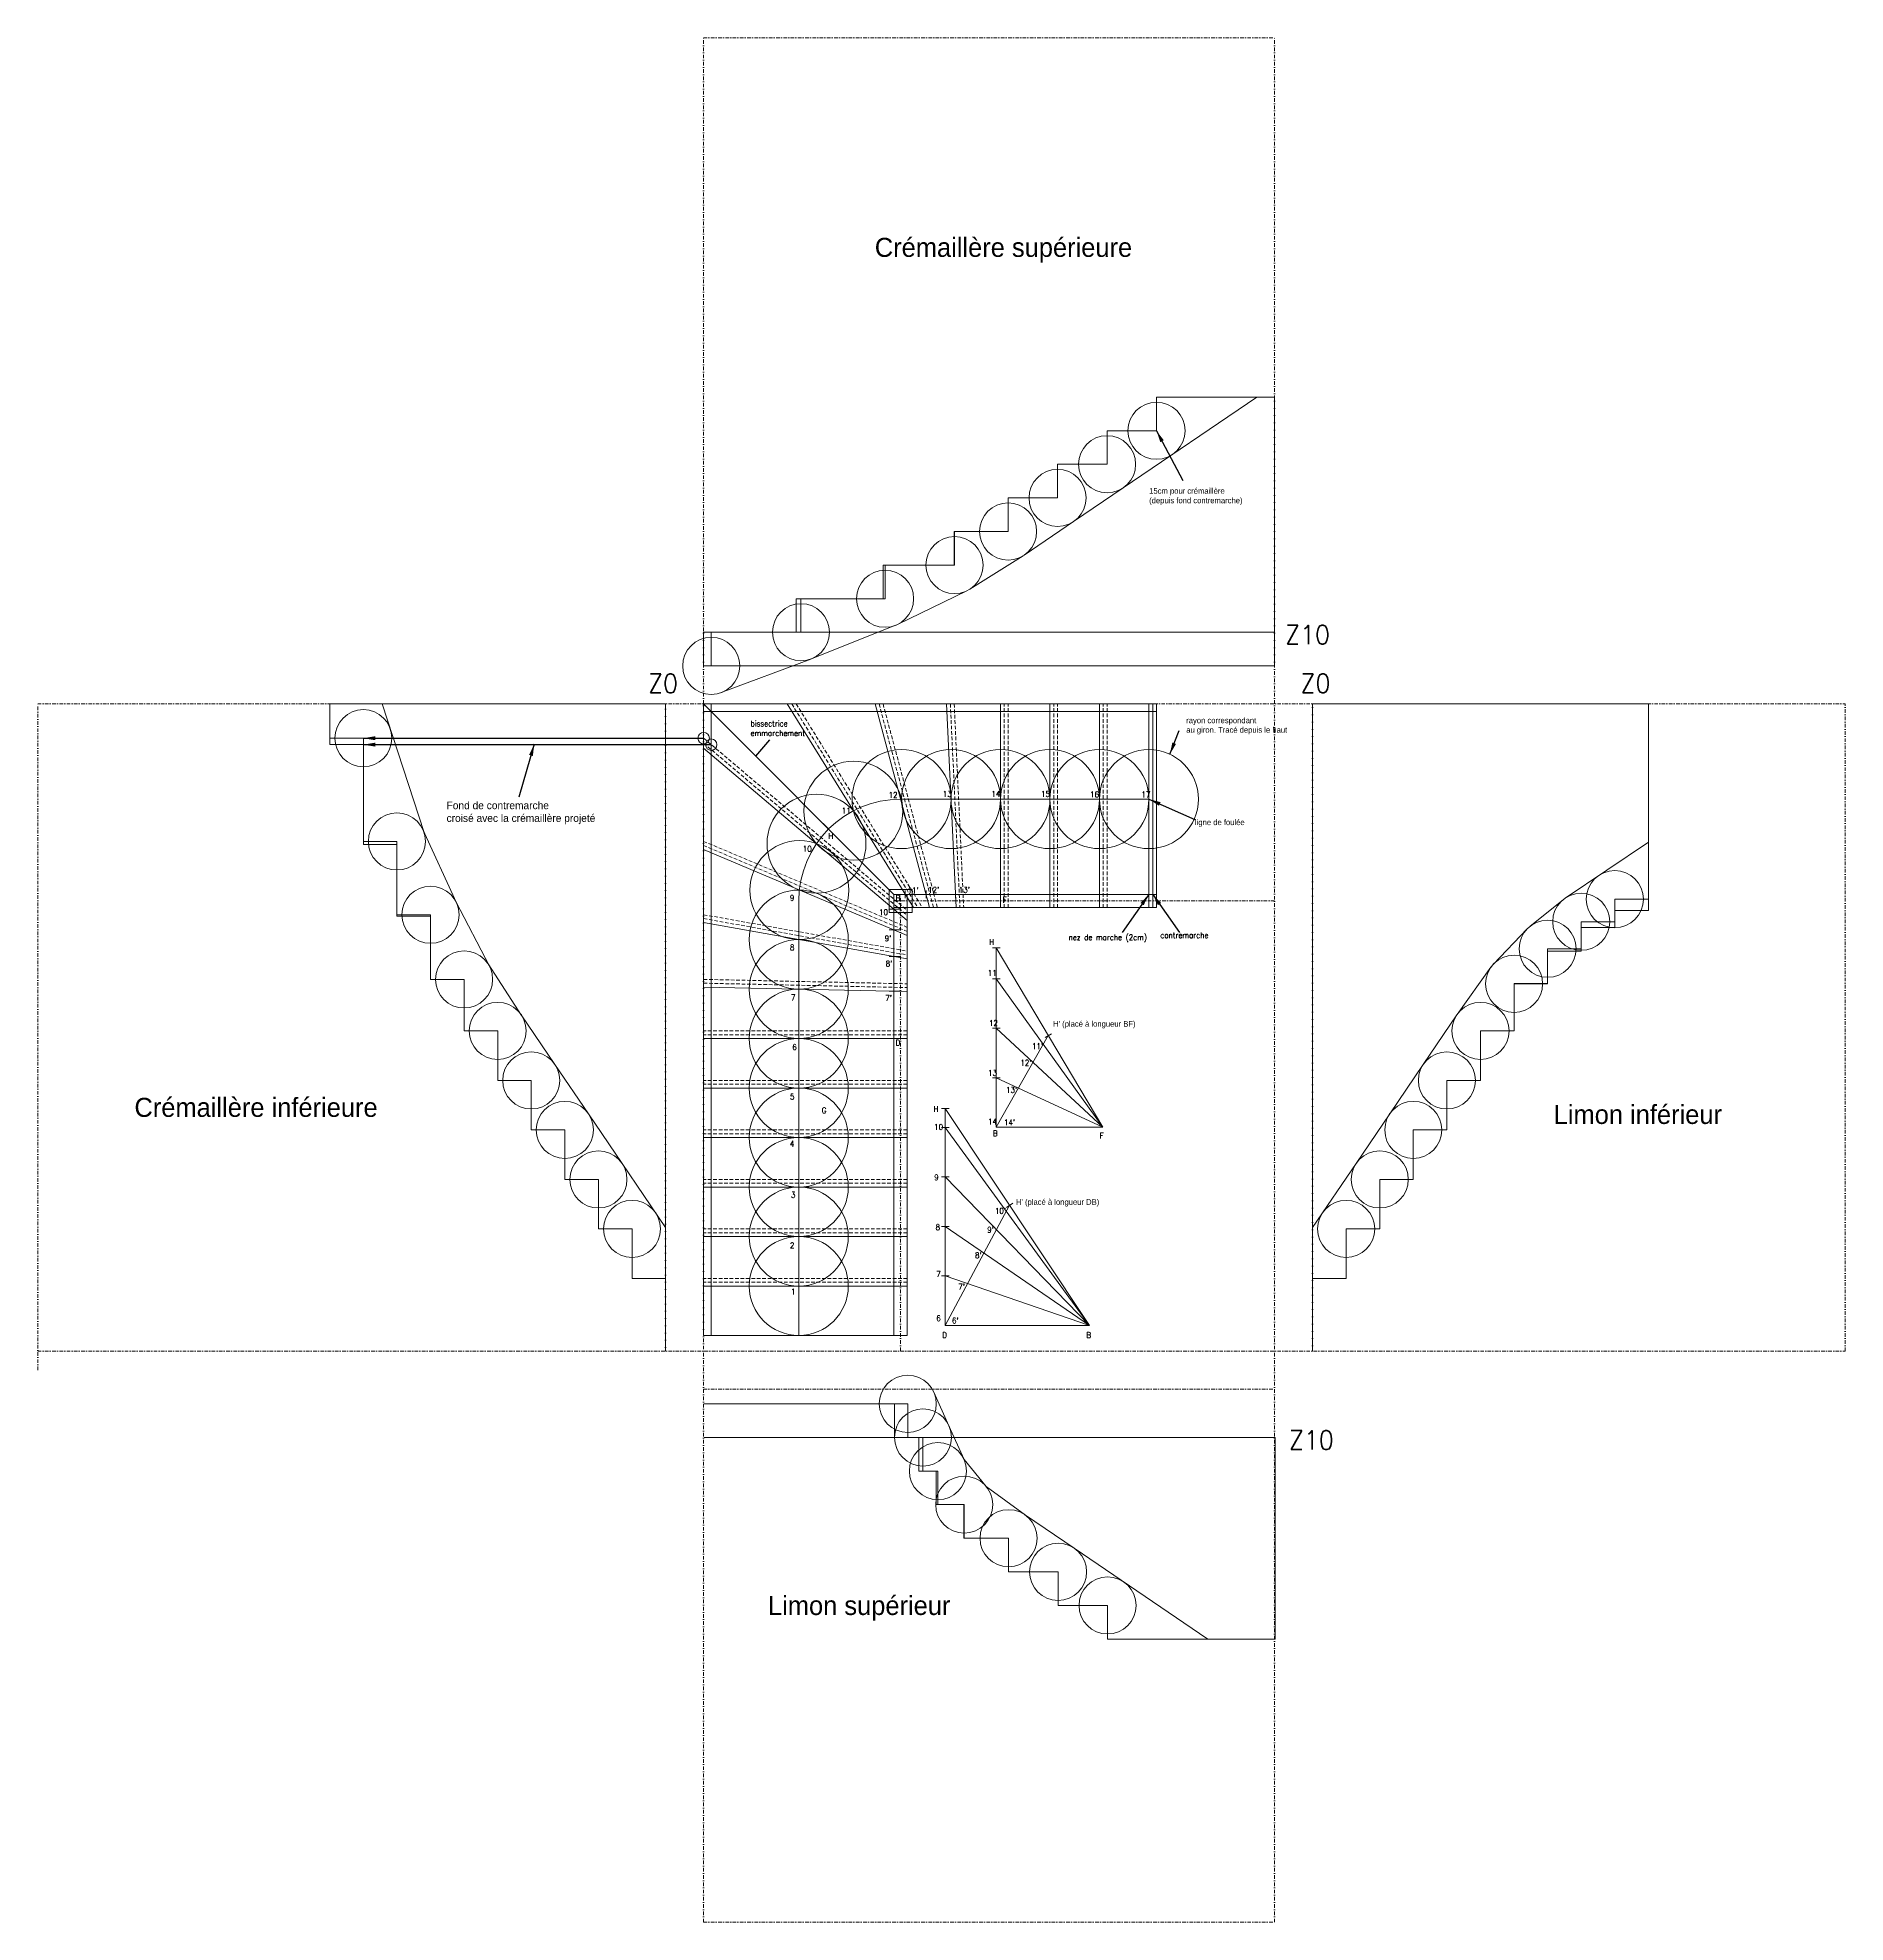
# Model space of a CAD drawing. Header units: millimetres. Extents: x 0 to 950, y -290 to 700.
import ezdxf

# ---------------------------------------------------------------- set-up
doc = ezdxf.new("R2010")
doc.units = ezdxf.units.MM
doc.linetypes.add('DASHDOTTINY', pattern=[3.81, 1.905, -0.9025, 0.1, -0.9025])
doc.linetypes.add('DASHEDTINY', pattern=[2.8575, 1.905, -0.9525])
doc.layers.get('0').update_dxf_attribs({"linetype": 'DASHDOTTINY', "lineweight": 0, "true_color": 0xffffff})
for name, color, linetype, lineweight, true_color in [('0_ligne_foulée_construction', 7, 'Continuous', 0, 0xffffff), ('0_vues', 7, 'Continuous', 0, 0xffffff), ('contremarches', 7, 'DASHEDTINY', 0, 0xffffff)]:
    doc.layers.add(name, color=color, linetype=linetype, lineweight=lineweight, true_color=true_color)
doc.styles.get("Standard").update_dxf_attribs({"font": ''})
doc.styles.add('textstyle0', font='')
doc.styles.add('textstyle1', font='')
doc.styles.add('textstyle10', font='txt')
doc.styles.add('textstyle11', font='')
doc.styles.add('textstyle12', font='')
doc.styles.add('textstyle13', font='')
doc.styles.add('textstyle14', font='')
doc.styles.add('textstyle15', font='')
doc.styles.add('textstyle16', font='')
doc.styles.add('textstyle17', font='')
doc.styles.add('textstyle18', font='')
doc.styles.add('textstyle19', font='')
doc.styles.add('textstyle2', font='')
doc.styles.add('textstyle20', font='')
doc.styles.add('textstyle21', font='')
doc.styles.add('textstyle22', font='')
doc.styles.add('textstyle23', font='')
doc.styles.add('textstyle24', font='')
doc.styles.add('textstyle25', font='')
doc.styles.add('textstyle26', font='')
doc.styles.add('textstyle27', font='')
doc.styles.add('textstyle28', font='')
doc.styles.add('textstyle29', font='')
doc.styles.add('textstyle3', font='')
doc.styles.add('textstyle30', font='')
doc.styles.add('textstyle31', font='')
doc.styles.add('textstyle32', font='')
doc.styles.add('textstyle33', font='')
doc.styles.add('textstyle34', font='')
doc.styles.add('textstyle35', font='')
doc.styles.add('textstyle36', font='')
doc.styles.add('textstyle37', font='')
doc.styles.add('textstyle38', font='')
doc.styles.add('textstyle39', font='')
doc.styles.add('textstyle4', font='txt')
doc.styles.add('textstyle40', font='')
doc.styles.add('textstyle41', font='')
doc.styles.add('textstyle42', font='')
doc.styles.add('textstyle43', font='')
doc.styles.add('textstyle44', font='')
doc.styles.add('textstyle45', font='')
doc.styles.add('textstyle46', font='')
doc.styles.add('textstyle47', font='')
doc.styles.add('textstyle48', font='txt')
doc.styles.add('textstyle49', font='')
doc.styles.add('textstyle5', font='')
doc.styles.add('textstyle50', font='txt')
doc.styles.add('textstyle51', font='')
doc.styles.add('textstyle52', font='')
doc.styles.add('textstyle53', font='txt')
doc.styles.add('textstyle54', font='txt')
doc.styles.add('textstyle55', font='')
doc.styles.add('textstyle56', font='txt')
doc.styles.add('textstyle57', font='txt')
doc.styles.add('textstyle58', font='')
doc.styles.add('textstyle59', font='')
doc.styles.add('textstyle6', font='')
doc.styles.add('textstyle60', font='')
doc.styles.add('textstyle61', font='')
doc.styles.add('textstyle62', font='')
doc.styles.add('textstyle63', font='')
doc.styles.add('textstyle64', font='')
doc.styles.add('textstyle65', font='')
doc.styles.add('textstyle66', font='')
doc.styles.add('textstyle67', font='txt')
doc.styles.add('textstyle68', font='txt')
doc.styles.add('textstyle69', font='')
doc.styles.add('textstyle7', font='')
doc.styles.add('textstyle8', font='')
doc.styles.add('textstyle9', font='')
doc.styles.get('Standard').set_extended_font_data('txt')
doc.styles.get('textstyle0').set_extended_font_data('standard')
doc.styles.get('textstyle1').set_extended_font_data('standard')
doc.styles.get('textstyle11').set_extended_font_data('standard')
doc.styles.get('textstyle12').set_extended_font_data('standard')
doc.styles.get('textstyle13').set_extended_font_data('standard')
doc.styles.get('textstyle14').set_extended_font_data('standard')
doc.styles.get('textstyle15').set_extended_font_data('standard')
doc.styles.get('textstyle16').set_extended_font_data('standard')
doc.styles.get('textstyle17').set_extended_font_data('standard')
doc.styles.get('textstyle18').set_extended_font_data('standard')
doc.styles.get('textstyle19').set_extended_font_data('STANDARD')
doc.styles.get('textstyle2').set_extended_font_data('standard')
doc.styles.get('textstyle20').set_extended_font_data('STANDARD')
doc.styles.get('textstyle21').set_extended_font_data('STANDARD')
doc.styles.get('textstyle22').set_extended_font_data('STANDARD')
doc.styles.get('textstyle23').set_extended_font_data('standard')
doc.styles.get('textstyle24').set_extended_font_data('standard')
doc.styles.get('textstyle25').set_extended_font_data('standard')
doc.styles.get('textstyle26').set_extended_font_data('standard')
doc.styles.get('textstyle27').set_extended_font_data('standard')
doc.styles.get('textstyle28').set_extended_font_data('standard')
doc.styles.get('textstyle29').set_extended_font_data('standard')
doc.styles.get('textstyle3').set_extended_font_data('standard')
doc.styles.get('textstyle30').set_extended_font_data('standard')
doc.styles.get('textstyle31').set_extended_font_data('standard')
doc.styles.get('textstyle32').set_extended_font_data('standard')
doc.styles.get('textstyle33').set_extended_font_data('standard')
doc.styles.get('textstyle34').set_extended_font_data('standard')
doc.styles.get('textstyle35').set_extended_font_data('standard')
doc.styles.get('textstyle36').set_extended_font_data('standard')
doc.styles.get('textstyle37').set_extended_font_data('standard')
doc.styles.get('textstyle38').set_extended_font_data('standard')
doc.styles.get('textstyle39').set_extended_font_data('standard')
doc.styles.get('textstyle40').set_extended_font_data('standard')
doc.styles.get('textstyle41').set_extended_font_data('standard')
doc.styles.get('textstyle42').set_extended_font_data('standard')
doc.styles.get('textstyle43').set_extended_font_data('standard')
doc.styles.get('textstyle44').set_extended_font_data('standard')
doc.styles.get('textstyle45').set_extended_font_data('standard')
doc.styles.get('textstyle46').set_extended_font_data('standard')
doc.styles.get('textstyle47').set_extended_font_data('standard')
doc.styles.get('textstyle49').set_extended_font_data('standard')
doc.styles.get('textstyle5').set_extended_font_data('standard')
doc.styles.get('textstyle51').set_extended_font_data('standard')
doc.styles.get('textstyle52').set_extended_font_data('standard')
doc.styles.get('textstyle55').set_extended_font_data('STANDARD')
doc.styles.get('textstyle58').set_extended_font_data('standard')
doc.styles.get('textstyle59').set_extended_font_data('standard')
doc.styles.get('textstyle6').set_extended_font_data('standard')
doc.styles.get('textstyle60').set_extended_font_data('standard')
doc.styles.get('textstyle61').set_extended_font_data('standard')
doc.styles.get('textstyle62').set_extended_font_data('standard')
doc.styles.get('textstyle63').set_extended_font_data('standard')
doc.styles.get('textstyle64').set_extended_font_data('standard')
doc.styles.get('textstyle65').set_extended_font_data('STANDARD')
doc.styles.get('textstyle66').set_extended_font_data('STANDARD')
doc.styles.get('textstyle69').set_extended_font_data('STANDARD')
doc.styles.get('textstyle7').set_extended_font_data('standard')
doc.styles.get('textstyle8').set_extended_font_data('standard')
doc.styles.get('textstyle9').set_extended_font_data('standard')
doc.dimstyles.get("Standard").update_dxf_attribs({"dimtxt": 2.5, "dimasz": 2.5, "dimexe": 1.25, "dimexo": 0.625, "dimtad": 1, "dimtxsty": 'Standard', "dimcen": 2.5, "dimadec": 0, "dimazin": 0, "dimtfac": 1, "dimtmove": 0, "dimatfit": 3, "dimfxl": 1, "dimarcsym": 0})

msp = doc.modelspace()

# ---------------------------------------------------------------- linework, layer by layer
for p, q in [((350, 700), (650, 700)), ((350, -290), (350, 700)), ((650, -290), (650, 700)), ((350, 370), (650, 370)), ((0, 0), (0, 350)), ((0, 350), (950, 350)), ((330, 350), (330, 10)), ((670, 10), (670, 350)), ((950, 10), (950, 350)), ((453.5, 10), (453.5, 250)), ((450, 246.5), (650, 246.5)), ((0, 10), (950, 10)), ((350, -10), (650, -10)), ((350, -290), (650, -290))]:
    msp.add_line(p, q)
at = {"layer": '0_ligne_foulée_construction'}
msp.add_line((350, 350), (450, 250), dxfattribs=at)
for centre in [(428.72, 293.92), (454, 300), (480, 300), (506, 300), (532, 300), (558, 300), (584, 300), (409.3, 276.64), (400.31, 252.24), (400, 226.24), (400, 200.24), (400, 174.24), (400, 148.24), (400, 122.24), (400, 96.24), (400, 70.24), (400, 44.24)]:
    msp.add_circle(centre, 26, dxfattribs=at)
at = {"layer": '0_vues'}
for p, q in [((570.42, 463.49), (640.71, 511.2)), ((588, 493.55), (588, 511.2)), ((588, 511.2), (650, 511.2)), ((650, 511.2), (650, 370)), ((562, 475.9), (562, 493.55)), ((562, 493.55), (588, 493.55)), ((536, 458.25), (536, 475.9)), ((536, 475.9), (562, 475.9)), ((510, 440.6), (510, 458.25)), ((510, 458.25), (536, 458.25)), ((544.42, 445.84), (570.42, 463.49)), ((518.42, 428.19), (544.42, 445.84)), ((481.66, 422.95), (481.66, 440.6)), ((481.66, 440.6), (510, 440.6)), ((481.85, 422.95), (481.85, 440.6)), ((489.82, 410.24), (517.97, 427.89)), ((444.28, 405.3), (444.28, 422.95)), ((444.28, 422.95), (481.85, 422.95)), ((445.35, 405.3), (445.35, 422.95)), ((451.88, 391.8), (488.38, 409.45)), ((398.67, 387.65), (398.67, 405.3)), ((398.67, 405.3), (445.35, 405.3)), ((401.15, 387.65), (401.15, 405.3)), ((350, 370), (350, 387.65)), ((350, 387.65), (401.15, 387.65)), ((354, 370), (354, 387.65)), ((406.71, 373.72), (450.91, 391.37)), ((350, 370), (650, 370)), ((359.26, 355.95), (406.41, 373.6)), ((153.5, 350), (330, 350)), ((153.5, 350), (153.5, 328.63)), ((181.07, 350), (203.06, 282.45)), ((350, 350), (588, 350)), ((350, 350), (350, 18.24)), ((354, 350), (354, 18.24)), ((393.96, 350), (460.28, 243)), ((440.14, 350), (468.73, 243)), ((477.66, 350), (482.67, 243)), ((506, 243), (506, 350)), ((532, 243), (532, 350)), ((558, 243), (558, 350)), ((584, 350), (584, 243)), ((586, 350), (586, 243)), ((588, 350), (588, 243)), ((670, 350), (846.5, 350)), ((846.5, 350), (846.5, 241.54)), ((350, 346), (588, 346)), ((153.5, 332.01), (171.15, 332.01)), ((153.5, 328.63), (171.15, 328.63)), ((171.15, 332.01), (171.15, 276.12)), ((350, 326.77), (457, 236.3)), ((453.5, 300), (584, 300)), ((412.84, 287.16), (418.5, 281.5)), ((171.15, 277.81), (188.8, 277.81)), ((188.8, 277.81), (188.8, 238.57)), ((202.44, 284.06), (220.09, 245.53)), ((846.5, 277.37), (802.84, 248.07)), ((171.15, 276.12), (188.8, 276.12)), ((350, 273.47), (457, 228.32)), ((447.5, 252.5), (459.5, 252.5)), ((447.5, 240.5), (447.5, 252.5)), ((450, 250), (588, 250)), ((450, 18.24), (450, 250)), ((455.94, 248), (455.94, 252)), ((457, 18.24), (457, 250)), ((459.5, 240.5), (459.5, 252.5)), ((466.86, 248), (466.86, 252)), ((482.34, 248), (482.34, 252)), ((188.8, 239.28), (206.45, 239.28)), ((188.8, 238.57), (206.45, 238.57)), ((206.45, 239.28), (206.45, 205.23)), ((219.76, 246.2), (237.41, 212.24)), ((400, 246.5), (400, 18.24)), ((453.5, 242.22), (447.5, 242.22)), ((447.5, 240.5), (459.5, 240.5)), ((450, 243), (588, 243)), ((784.16, 233.13), (801.81, 247.31)), ((828.85, 247.46), (828.85, 232.66)), ((846.5, 247.46), (828.85, 247.46)), ((846.5, 241.54), (828.85, 241.54)), ((350, 235.22), (457, 216.12)), ((453.5, 231.27), (447.5, 231.27)), ((765.07, 213.39), (782.72, 231.81)), ((811.2, 235.61), (811.2, 220.18)), ((828.85, 235.61), (811.2, 235.61)), ((828.85, 232.66), (811.2, 232.66)), ((505.76, 221.84), (501.76, 221.84)), ((503.76, 221.84), (559.76, 127.65)), ((503.76, 127.65), (503.76, 221.84)), ((811.2, 221.43), (793.55, 221.43)), ((793.55, 221.43), (793.55, 203.01)), ((811.2, 220.18), (793.55, 220.18)), ((236.67, 213.51), (254.32, 186.43)), ((453.5, 217.37), (447.5, 217.37)), ((746.03, 186.94), (763.68, 211.71)), ((206.45, 205.32), (224.1, 205.32)), ((206.45, 205.23), (224.1, 205.23)), ((224.1, 205.32), (224.1, 178.24)), ((350, 201.32), (457, 199.01)), ((453.5, 199.16), (447.5, 199.16)), ((505.76, 205.65), (501.76, 205.65)), ((559.76, 127.65), (503.76, 205.65)), ((775.9, 203.16), (775.9, 178.24)), ((793.55, 203.16), (775.9, 203.16)), ((793.55, 203.01), (775.9, 203.01)), ((224.1, 178.24), (241.75, 178.24)), ((241.75, 178.24), (241.75, 152.24)), ((254.16, 186.67), (271.81, 160.67)), ((505.76, 179.65), (501.76, 179.65)), ((559.76, 127.65), (503.76, 179.65)), ((728.19, 160.67), (745.84, 186.67)), ((758.25, 178.24), (758.25, 152.24)), ((775.9, 178.24), (758.25, 178.24)), ((457, 174.24), (350, 174.24)), ((503.76, 127.65), (531.14, 175.78)), ((529.42, 174.76), (532.86, 176.8)), ((271.81, 160.67), (289.46, 134.67)), ((710.54, 134.67), (728.19, 160.67)), ((241.75, 152.24), (259.4, 152.24)), ((259.4, 152.24), (259.4, 126.24)), ((505.76, 153.65), (501.76, 153.65)), ((559.76, 127.65), (503.76, 153.65)), ((740.6, 152.24), (740.6, 126.24)), ((758.25, 152.24), (740.6, 152.24)), ((457, 148.24), (350, 148.24)), ((289.46, 134.67), (307.11, 108.67)), ((474.97, 137.54), (478.97, 137.54)), ((476.97, 137.54), (552.73, 23.55)), ((476.97, 23.55), (476.97, 137.54)), ((692.89, 108.67), (710.54, 134.67)), ((259.4, 126.24), (277.05, 126.24)), ((277.05, 126.24), (277.05, 100.24)), ((457, 122.24), (350, 122.24)), ((474.97, 127.55), (478.97, 127.55)), ((476.97, 127.55), (552.73, 23.55)), ((503.76, 127.65), (559.76, 127.65)), ((722.95, 126.24), (722.95, 100.24)), ((740.6, 126.24), (722.95, 126.24)), ((277.05, 100.24), (294.7, 100.24)), ((294.7, 100.24), (294.7, 74.24)), ((307.11, 108.67), (330, 74.95)), ((474.97, 101.55), (478.97, 101.55)), ((476.97, 101.55), (552.73, 23.55)), ((670, 74.95), (692.89, 108.67)), ((705.3, 100.24), (705.3, 74.24)), ((722.95, 100.24), (705.3, 100.24)), ((457, 96.24), (350, 96.24)), ((510.79, 86.65), (476.97, 23.55)), ((509.13, 85.54), (512.46, 87.76)), ((294.7, 74.24), (312.35, 74.24)), ((312.35, 74.24), (312.35, 48.24)), ((457, 70.24), (350, 70.24)), ((474.97, 75.55), (478.97, 75.55)), ((476.97, 75.55), (552.73, 23.55)), ((687.65, 74.24), (687.65, 48.24)), ((705.3, 74.24), (687.65, 74.24)), ((474.97, 49.55), (478.97, 49.55)), ((476.97, 49.55), (552.73, 23.55)), ((312.35, 48.24), (330, 48.24)), ((330, 48.24), (330, 10)), ((457, 44.24), (350, 44.24)), ((687.65, 48.24), (670, 48.24)), ((476.97, 23.55), (552.73, 23.55)), ((476.97, 23.55), (552.73, 23.55)), ((457, 18.24), (350, 18.24)), ((350.27, -17.65), (457.27, -17.65)), ((450.27, -35.3), (450.27, -17.65)), ((457.27, -35.3), (457.27, -17.65)), ((478.93, -29.12), (470.99, -11.58)), ((486.84, -46.83), (478.93, -29.12)), ((450.27, -35.3), (465.26, -35.3)), ((463.09, -35.3), (463.09, -52.95)), ((465.26, -52.95), (465.26, -35.3)), ((650.27, -141.2), (650.27, -35.3)), ((498.54, -61.08), (486.84, -46.83)), ((463.09, -52.95), (473.14, -52.95)), ((472.21, -70.6), (472.21, -52.95)), ((473.14, -70.6), (473.14, -52.95)), ((519.13, -76.14), (498.54, -61.08)), ((472.21, -70.6), (486.95, -70.6)), ((486.78, -88.25), (486.78, -70.6)), ((486.95, -88.25), (486.95, -70.6)), ((544.7, -93.49), (519.13, -76.14)), ((486.78, -88.25), (510.27, -88.25)), ((510.27, -105.9), (510.27, -88.25)), ((614.98, -141.2), (544.7, -93.49)), ((510.27, -105.9), (536.27, -105.9)), ((536.27, -123.55), (536.27, -105.9)), ((536.27, -123.55), (562.27, -123.55)), ((562.27, -141.2), (562.27, -123.55)), ((562.27, -141.2), (650.27, -141.2))]:
    msp.add_line(p, q, dxfattribs=at)
at = {"layer": '0_vues', "color": 1, "true_color": 0xff0000}
for p, q in [((350, 387.65), (650, 387.65)), ((330, 10), (330, 350)), ((670, 350), (670, 10)), ((350.27, -35.3), (650.27, -35.3))]:
    msp.add_line(p, q, dxfattribs=at)
at = {"layer": '0_vues'}
for centre, radius in [((588, 493.55), 15), ((562, 475.9), 15), ((536, 458.25), 15), ((510, 440.6), 15), ((481.85, 422.95), 15), ((445.35, 405.3), 15), ((401.15, 387.65), 15), ((354, 370), 15), ((171.15, 332.01), 15), ((350, 332.01), 3), ((354, 328.63), 3), ((188.8, 277.81), 15), ((828.85, 247.46), 15), ((206.45, 239.28), 15), ((811.2, 235.61), 15), ((793.55, 221.43), 15), ((224.1, 205.32), 15), ((775.9, 203.01), 15), ((241.75, 178.24), 15), ((758.25, 178.24), 15), ((259.4, 152.24), 15), ((740.6, 152.24), 15), ((277.05, 126.24), 15), ((722.95, 126.24), 15), ((294.7, 100.24), 15), ((705.3, 100.24), 15), ((312.35, 74.24), 15), ((687.65, 74.24), 15), ((457.27, -17.65), 15), ((465.26, -35.3), 15), ((473.14, -52.95), 15), ((486.95, -70.6), 15), ((510.27, -88.25), 15), ((536.27, -105.9), 15), ((562.27, -123.55), 15)]:
    msp.add_circle(centre, radius, dxfattribs=at)
msp.add_arc((453.5, 246.5), 53.5, 90, 180, dxfattribs=at)
at = {"layer": 'contremarches'}
for p, q in [((396.32, 350), (462.63, 243)), ((398.67, 350), (464.98, 243)), ((442.21, 350), (470.8, 243)), ((444.28, 350), (472.87, 243)), ((479.66, 350), (484.67, 243)), ((481.66, 350), (486.67, 243)), ((508, 243), (508, 350)), ((510, 243), (510, 350)), ((534, 243), (534, 350)), ((536, 243), (536, 350)), ((560, 243), (560, 350)), ((562, 243), (562, 350)), ((350, 332.01), (457, 241.54)), ((350, 329.39), (457, 238.92)), ((350, 277.81), (457, 232.66)), ((350, 275.64), (457, 230.49)), ((350, 239.28), (457, 220.18)), ((350, 237.25), (457, 218.15)), ((350, 205.32), (457.09, 203.01)), ((350, 203.32), (457.04, 201.01)), ((457, 178.24), (350, 178.24)), ((457, 176.24), (350, 176.24)), ((457, 152.24), (350, 152.24)), ((457, 150.24), (350, 150.24)), ((457, 126.24), (350, 126.24)), ((457, 124.24), (350, 124.24)), ((457, 100.24), (350, 100.24)), ((457, 98.24), (350, 98.24)), ((457, 74.24), (350, 74.24)), ((457, 72.24), (350, 72.24)), ((457, 48.24), (350, 48.24)), ((457, 46.24), (350, 46.24))]:
    msp.add_line(p, q, dxfattribs=at)

# ---------------------------------------------------------------- texts
at = {"layer": '0_ligne_foulée_construction', "char_height": 3, "attachment_point": 1}
for s, insert, width, style in [('bissectrice\\Pemmarchement', (374.67, 341.2), 28, 'textstyle19'), ('rayon correspondant\\Pau giron. Tracé depuis le haut', (603.61, 342.88), 62.5833, 'textstyle48')]:
    msp.add_mtext(s, dxfattribs=dict(at, insert=insert, width=width, style=style))
at = {"layer": '0_vues', "attachment_point": 1}
for s, insert, char_height, width, style in [('Crémaillère supérieure', (439.94, 594.86), 10, 149.7222, 'textstyle68'), ('15cm pour crémaillère\\P(depuis fond contremarche)', (584.15, 463.42), 3, 54.8333, 'textstyle53'), ('Fond de contremarche\\Pcroisé avec la crémaillère projeté', (214.89, 298.72), 4, 92.8889, 'textstyle56'), ('12', (447.18, 303.71), 3, 3, 'textstyle34'), ('13', (475.72, 304.21), 3, 3, 'textstyle35'), ('14', (501.26, 304.21), 3, 3.3333, 'textstyle36'), ('15', (527.3, 304.21), 3, 3, 'textstyle37'), ('16', (553.09, 303.96), 3, 3, 'textstyle38'), ('17', (580.08, 303.94), 3, 3, 'textstyle49'), ('11', (422.64, 295.45), 3, 2.3333, 'textstyle33'), ('ligne de foulée', (608.21, 289.35), 3, 30.1667, 'textstyle50'), ('H', (415.54, 282.09), 3, 1.6667, 'textstyle45'), ('10', (402.11, 275.42), 3, 3, 'textstyle32'), ('9', (395.35, 249.63), 3, 1.3333, 'textstyle31'), ('B', (450.89, 249.55), 3, 1.6667, 'textstyle47'), ("11'", (457.18, 253.59), 3, 3.6667, 'textstyle21'), ("12'", (467.98, 253.85), 3, 4.3333, 'textstyle20'), ("13'", (484.11, 253.85), 3, 4.3333, 'textstyle22'), ('F', (507.15, 248.62), 3, 1.3333, 'textstyle44'), ("10'", (442.17, 242.12), 3, 4.3333, 'textstyle39'), ("9'", (445.18, 228.35), 3, 2.6667, 'textstyle40'), ('nez de marche (2cm)', (541.77, 228.93), 3, 41.4167, 'textstyle51'), ('contremarche', (590, 230), 3, 26, 'textstyle52'), ('8', (395.35, 223.59), 3, 1.3333, 'textstyle30'), ('H', (500.11, 226.46), 3, 1.6667, 'textstyle58'), ("8'", (445.68, 215.08), 3, 2.6667, 'textstyle41'), ('11', (499.34, 210.19), 3, 2.3333, 'textstyle59'), ('7', (395.85, 197.3), 3, 1.3333, 'textstyle29'), ("7'", (445.43, 197.05), 3, 2.6667, 'textstyle42'), ('12', (499.92, 183.85), 3, 3, 'textstyle60'), ("H' (placé à longueur BF)", (533.62, 183.46), 3, 49.6667, 'textstyle4'), ('6', (396.6, 171.26), 3, 1.3333, 'textstyle28'), ('D', (450.89, 173.51), 3, 1.6667, 'textstyle46'), ("11'", (522.6, 171.75), 3, 3.6667, 'textstyle0'), ("12'", (516.43, 162.99), 3, 4.3333, 'textstyle1'), ('13', (499.53, 157.7), 3, 3, 'textstyle61'), ("13'", (508.92, 148.71), 3, 4.3333, 'textstyle2'), ('Crémaillère inférieure', (50.85, 143.1), 10, 144.1667, 'textstyle67'), ('5', (395.35, 145.22), 3, 1.3333, 'textstyle27'), ('H', (470.78, 138.8), 3, 1.6667, 'textstyle11'), ('Limon inférieur', (796.74, 139.38), 10, 98.6111, 'textstyle57'), ('G', (412.05, 137.98), 3, 1.6667, 'textstyle43'), ('10', (471.17, 129.29), 3, 3, 'textstyle12'), ('14', (499.53, 132.14), 3, 3.3333, 'textstyle62'), ("14'", (507.83, 131.69), 3, 4.6667, 'textstyle3'), ('4', (395.35, 120.43), 3, 1.6667, 'textstyle26'), ('B', (502.04, 125.91), 3, 1.6667, 'textstyle64'), ('F', (558.13, 124.78), 3, 1.3333, 'textstyle63'), ('9', (471.17, 102.8), 3, 1.3333, 'textstyle13'), ('3', (395.85, 93.64), 3, 1.3333, 'textstyle25'), ("H' (placé à longueur DB)", (514.11, 89.88), 3, 50, 'textstyle10'), ("10'", (503.06, 85.21), 3, 4.3333, 'textstyle8'), ('8', (471.9, 76.67), 3, 1.3333, 'textstyle14'), ("9'", (499, 75.3), 3, 2.6667, 'textstyle7'), ('2', (395.35, 67.1), 3, 1.3333, 'textstyle24'), ("8'", (492.61, 61.87), 3, 2.6667, 'textstyle6'), ('7', (472.27, 52.01), 3, 1.3333, 'textstyle15'), ('1', (395.87, 42.81), 3, 0.6667, 'textstyle23'), ("7'", (483.8, 45.35), 3, 2.6667, 'textstyle5'), ('6', (472.27, 28.82), 3, 1.3333, 'textstyle16'), ('D', (475.38, 19.96), 3, 1.6667, 'textstyle18'), ("6'", (480.5, 27.6), 3, 2.6667, 'textstyle9'), ('B', (551.12, 19.96), 3, 1.6667, 'textstyle17'), ('Limon supérieur', (383.81, -118.57), 10, 104.1667, 'textstyle54')]:
    msp.add_mtext(s, dxfattribs=dict(at, insert=insert, char_height=char_height, width=width, style=style))
at = {"layer": '0_vues', "color": 1, "true_color": 0xff0000, "char_height": 10, "attachment_point": 1}
for s, insert, width, style in [('Z10', (655.7, 391.39), 18.8889, 'textstyle66'), ('Z0', (320.88, 365.77), 13.3333, 'textstyle65'), ('Z0', (663.75, 365.84), 13.3333, 'textstyle69'), ('Z10', (657.66, -31.67), 18.8889, 'textstyle55')]:
    msp.add_mtext(s, dxfattribs=dict(at, insert=insert, width=width, style=style))

# ---------------------------------------------------------------- leaders
at = {"layer": '0_ligne_foulée_construction', "has_arrowhead": 0}
msp.add_leader([(377.36, 322.64), (384.84, 331.13)], dimstyle='Standard', override={"dimscale": 2.5}, dxfattribs=at)
at = {"layer": '0_ligne_foulée_construction'}
msp.add_leader([(595.02, 323.55), (599.87, 336.06)], dimstyle='Standard', override={"dimscale": 2.5}, dxfattribs=at)
at = {"layer": '0_vues'}
for points in [[(588, 493.55), (601.77, 467.46)], [(171.15, 332.01), (350, 332.01)], [(171.15, 328.63), (354, 328.63)], [(260.98, 328.96), (252.92, 301.02)], [(584, 300), (608.21, 289.35)], [(584, 250), (570, 230)], [(586, 250), (600, 230)]]:
    msp.add_leader(points, dimstyle='Standard', override={"dimscale": 2.5}, dxfattribs=at)

doc.saveas('drawing.dxf')
